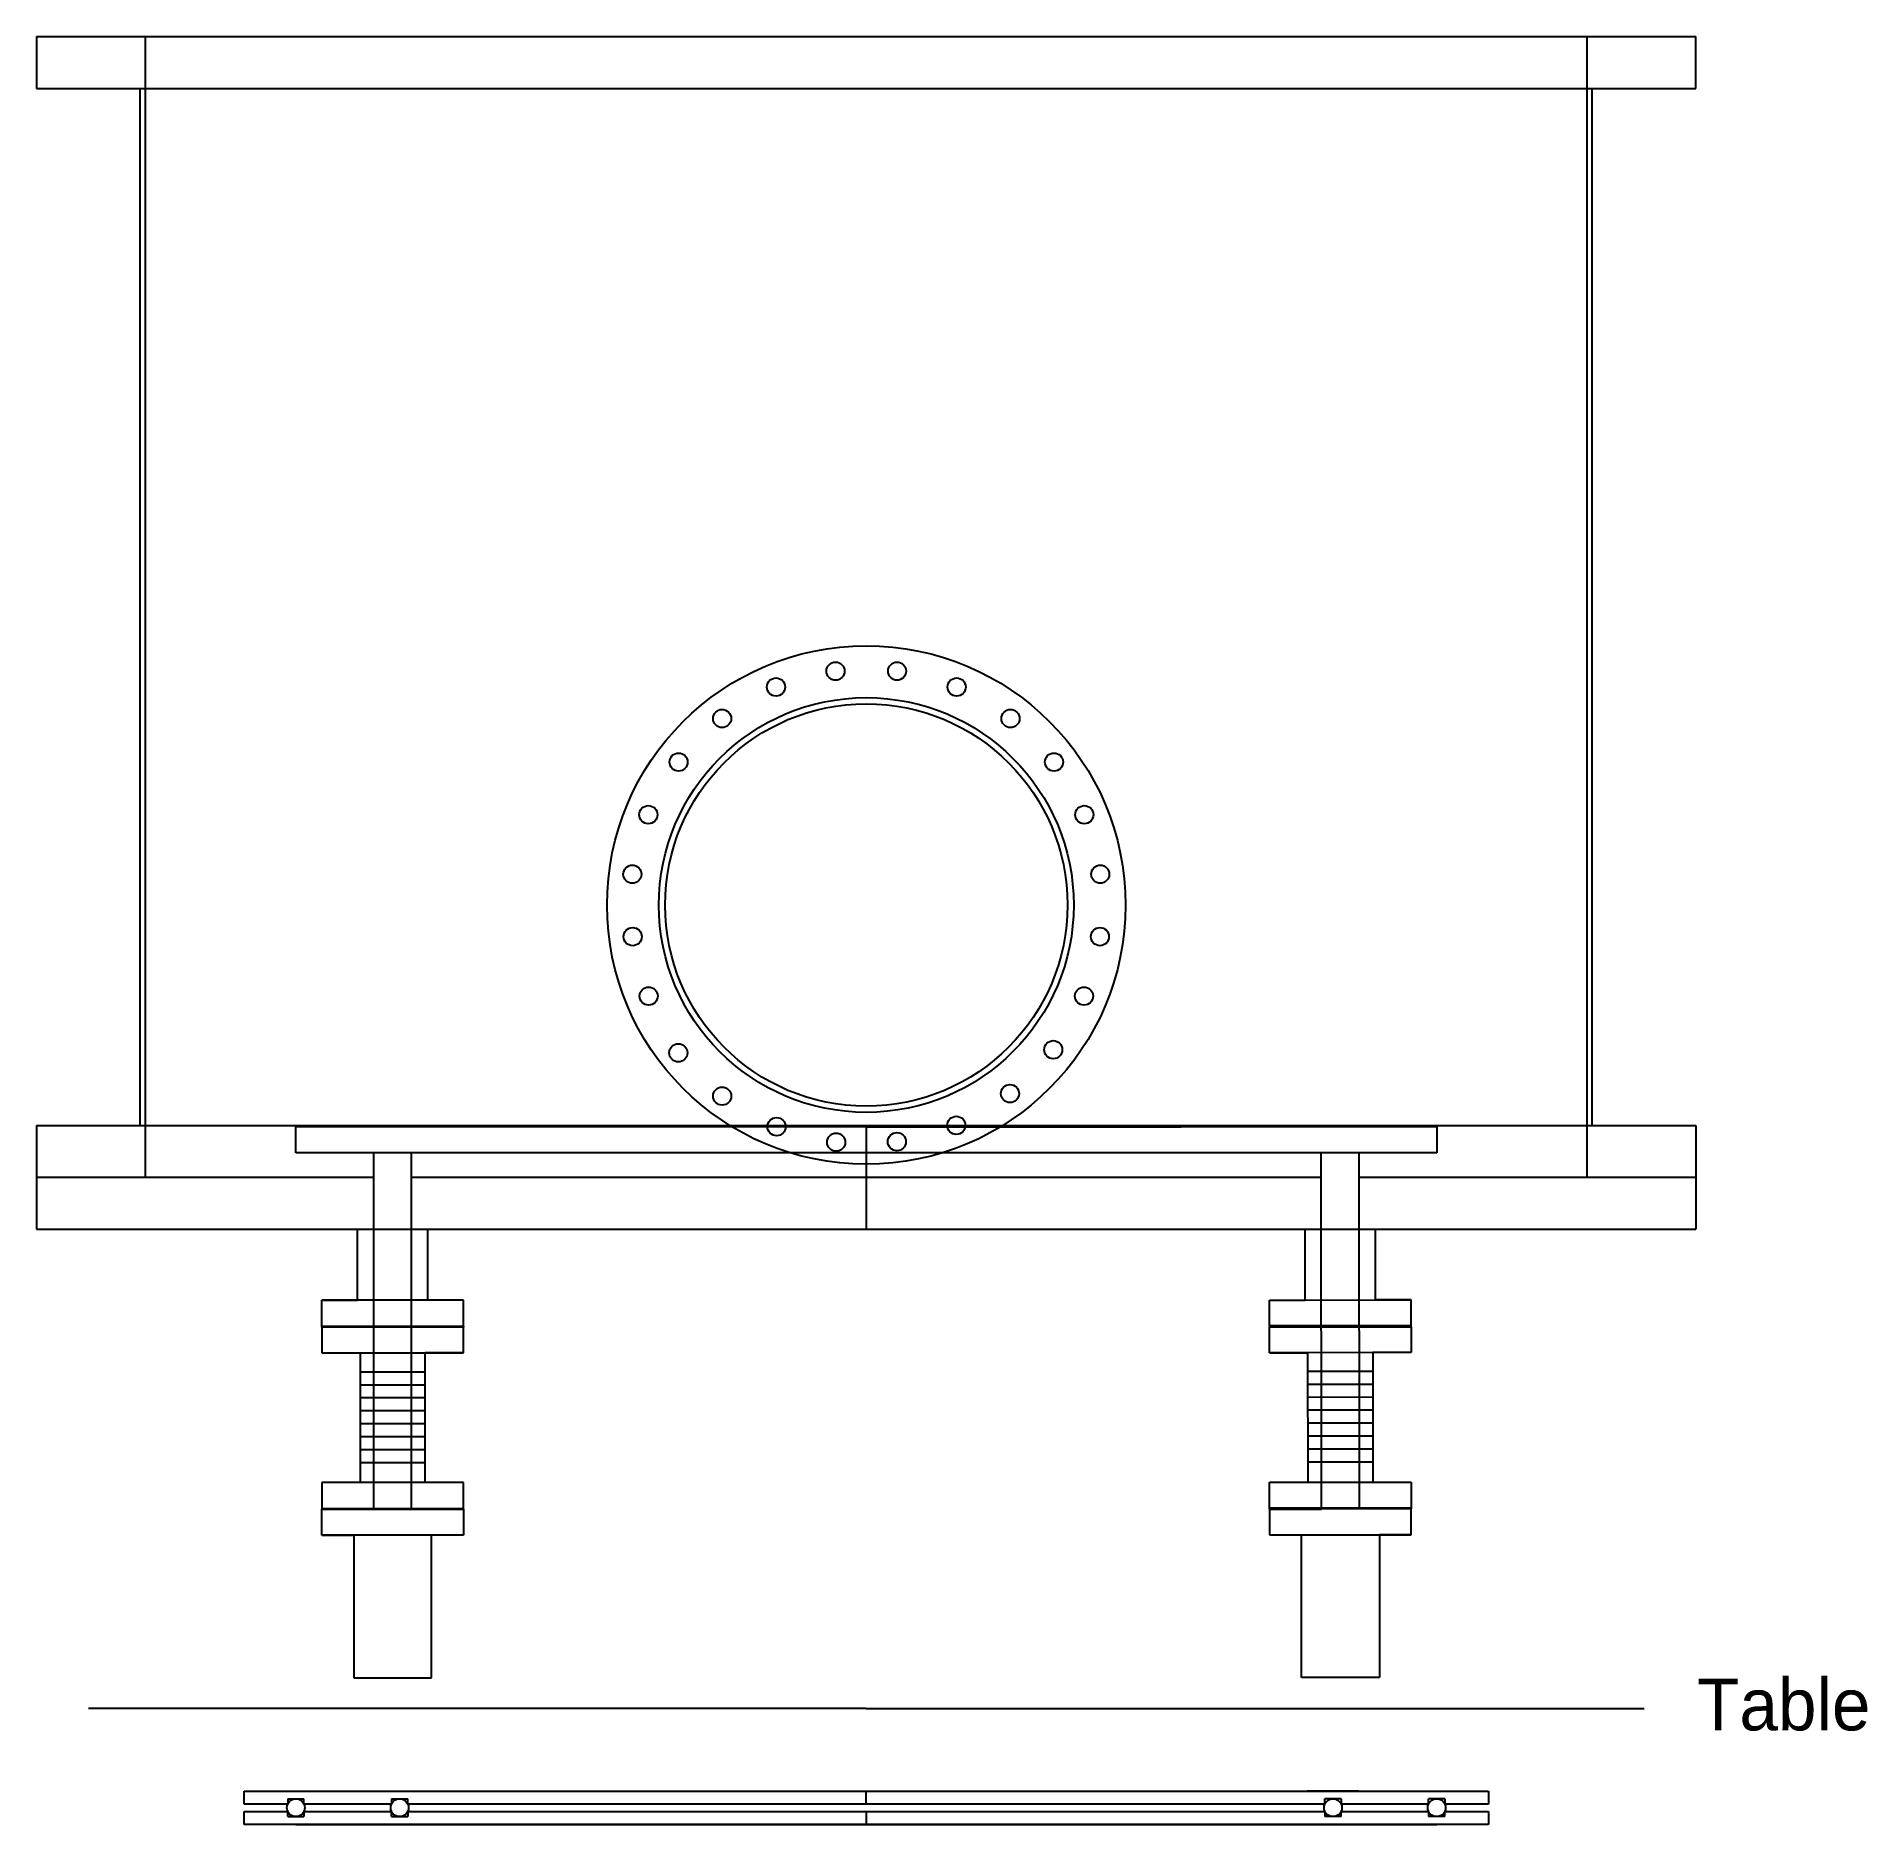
# Model space of a CAD drawing. Header units: inches. Extents: x -164 to 250, y -285 to 80.
# Drawn here: x -16.33 to 18.98, y -101.49 to -67.01 of the extents above; entities that cross this region are included whole.
import ezdxf

# ---------------------------------------------------------------- set-up
doc = ezdxf.new("R2010")
doc.units = ezdxf.units.IN
doc.header["$MEASUREMENT"] = 0

msp = doc.modelspace()

# ---------------------------------------------------------------- texts
msp.add_text('Table', height=1).set_placement((15.69082, -99.67718))

# ---------------------------------------------------------------- linework, layer by layer
for p, q in [((-16.32858, -67.00716), (-16.32858, -68.00716)), ((-16.32858, -67.00716), (15.67142, -67.00716)), ((-16.32858, -67.00716), (15.67142, -67.00716)), ((-14.22858, -89.00716), (-14.22858, -67.00716)), ((13.57142, -89.00716), (13.57142, -67.00716)), ((15.67142, -68.00716), (15.67142, -67.00716)), ((-16.32858, -68.00716), (15.67142, -68.00716)), ((-14.32858, -88.00716), (-14.32858, -68.00716)), ((13.67142, -88.00716), (13.67142, -68.00716)), ((-16.32858, -88.00716), (-2.96249, -88.00716)), ((-16.32858, -88.00716), (-16.32858, -89.00716)), ((-11.32858, -88.53841), (-11.32858, -88.03841)), ((10.67142, -88.03841), (-11.32858, -88.03841)), ((-0.32858, -88.03841), (-6.40128, -88.03841)), ((-2.96249, -88.00716), (2.30534, -88.00716)), ((-0.32858, -88.03841), (5.74412, -88.03841)), ((-0.32858, -88.03841), (-0.32858, -90.00716)), ((2.30534, -88.00716), (15.67142, -88.00716)), ((10.67142, -88.03841), (10.67142, -88.53841)), ((15.67142, -88.00716), (15.67142, -89.00716)), ((-9.82858, -88.53841), (-11.32858, -88.53841)), ((-9.82858, -95.41341), (-9.82858, -88.53841)), ((-9.09858, -88.53841), (-9.82858, -88.53841)), ((-9.09858, -95.41341), (-9.09858, -88.53841)), ((10.67142, -88.53841), (-9.09858, -88.53841)), ((8.44952, -95.40731), (8.44474, -88.53232)), ((9.17952, -95.40681), (9.17474, -88.53181)), ((-16.32858, -89.00716), (-9.82858, -89.00716)), ((-16.32858, -89.00716), (-9.82858, -89.00716)), ((-16.32858, -89.00716), (-16.32858, -90.00716)), ((-14.22858, -89.00716), (-11.32858, -89.00716)), ((-11.32858, -89.00716), (-9.82858, -89.00716)), ((-9.09858, -89.00716), (8.44507, -89.00716)), ((-9.09858, -89.00716), (8.44507, -89.00716)), ((9.17507, -89.00716), (15.67142, -89.00716)), ((9.17507, -89.00716), (15.67142, -89.00716)), ((15.67142, -89.00716), (15.67142, -90.00716)), ((-16.32858, -90.00716), (15.67142, -90.00716)), ((-10.14108, -91.38216), (-10.14108, -90.00716)), ((-8.78608, -91.38216), (-8.78608, -90.00716)), ((8.13422, -91.37628), (8.13326, -90.00128)), ((9.48922, -91.37534), (9.48826, -90.00034)), ((-8.09858, -91.38216), (-10.82858, -91.38216)), ((-10.82858, -91.38216), (-10.14108, -91.38216)), ((-10.82858, -91.88216), (-10.82858, -91.38216)), ((-8.09858, -91.38216), (-8.78608, -91.38216)), ((-8.09858, -91.88216), (-8.09858, -91.38216)), ((7.44672, -91.37676), (10.17672, -91.37486)), ((7.44672, -91.37676), (8.13422, -91.37628)), ((7.44706, -91.87676), (7.44672, -91.37676)), ((10.17672, -91.37486), (9.48922, -91.37534)), ((10.17706, -91.87486), (10.17672, -91.37486)), ((-10.82858, -91.88216), (-8.09858, -91.88216)), ((-10.82858, -91.89778), (-10.82858, -91.88216)), ((-8.09858, -91.89778), (-10.82858, -91.89778)), ((-10.82858, -91.89778), (-10.82858, -92.39778)), ((-8.09858, -91.88216), (-8.09858, -91.89778)), ((-8.09858, -92.39778), (-8.09858, -91.89778)), ((10.17706, -91.87486), (7.44706, -91.87676)), ((7.44706, -91.87676), (7.44707, -91.89238)), ((7.44707, -91.89238), (10.17707, -91.89049)), ((7.44742, -92.39238), (7.44707, -91.89238)), ((10.17707, -91.89049), (10.17706, -91.87486)), ((10.17707, -91.89049), (10.17742, -92.39049)), ((-10.82858, -92.39778), (-8.09858, -92.39778)), ((-10.82858, -92.39778), (-10.08858, -92.39778)), ((-10.08858, -92.39778), (-10.08858, -94.89778)), ((-8.09858, -92.39778), (-8.83858, -92.39778)), ((-8.83858, -94.89778), (-8.83858, -92.39778)), ((10.17742, -92.39049), (7.44742, -92.39238)), ((7.44742, -92.39238), (8.18742, -92.39187)), ((8.18916, -94.89187), (8.18742, -92.39187)), ((10.17742, -92.39049), (9.43742, -92.391)), ((9.43742, -92.391), (9.43916, -94.891)), ((-10.08858, -92.75947), (-8.83858, -92.75947)), ((-10.08858, -92.75947), (-8.83858, -92.75947)), ((9.43767, -92.75269), (8.18767, -92.75356)), ((9.43767, -92.75269), (8.18767, -92.75356)), ((-10.08858, -93.00947), (-8.83858, -93.00947)), ((9.43785, -93.00269), (8.18785, -93.00356)), ((-10.08858, -93.25947), (-8.83858, -93.25947)), ((-10.08858, -93.50947), (-8.83858, -93.50947)), ((9.43802, -93.25269), (8.18802, -93.25356)), ((9.43819, -93.50269), (8.18819, -93.50356)), ((-10.08858, -93.75947), (-8.83858, -93.75947)), ((9.43837, -93.75269), (8.18837, -93.75356)), ((-10.08858, -94.00947), (-8.83858, -94.00947)), ((-10.08858, -94.00947), (-8.83858, -94.00947)), ((-10.08858, -94.25947), (-8.83858, -94.25947)), ((-10.08858, -94.25947), (-8.83858, -94.25947)), ((9.43854, -94.00269), (8.18854, -94.00356)), ((9.43854, -94.00269), (8.18854, -94.00356)), ((9.43871, -94.25269), (8.18871, -94.25356)), ((9.43871, -94.25269), (8.18871, -94.25356)), ((-10.08858, -94.50947), (-8.83858, -94.50947)), ((9.43889, -94.50269), (8.18889, -94.50356)), ((-10.08858, -94.89778), (-10.82858, -94.89778)), ((-10.82858, -94.89778), (-10.82858, -95.39778)), ((-8.83858, -94.89778), (-10.08858, -94.89778)), ((-8.09858, -94.89778), (-8.83858, -94.89778)), ((-8.09858, -95.39778), (-8.09858, -94.89778)), ((7.44916, -94.89238), (8.18916, -94.89187)), ((7.4495, -95.39238), (7.44916, -94.89238)), ((8.18916, -94.89187), (9.43916, -94.891)), ((9.43916, -94.891), (10.17916, -94.89049)), ((10.17916, -94.89049), (10.1795, -95.39049)), ((-10.82858, -95.39778), (-8.09858, -95.39778)), ((-10.82858, -95.39778), (-10.82858, -95.41341)), ((-10.82858, -95.41341), (-8.09858, -95.41341)), ((-10.82858, -95.91341), (-10.82858, -95.41341)), ((-10.82858, -95.41341), (-9.82858, -95.41341)), ((-8.09858, -95.41341), (-9.09858, -95.41341)), ((-8.09858, -95.41341), (-8.09858, -95.39778)), ((-8.09858, -95.41341), (-8.09858, -95.91341)), ((10.1795, -95.39049), (7.4495, -95.39238)), ((7.44952, -95.40801), (7.4495, -95.39238)), ((10.17952, -95.40611), (7.44952, -95.40801)), ((7.44952, -95.40801), (8.44952, -95.40731)), ((7.44952, -95.40801), (7.44986, -95.90801)), ((10.17952, -95.40611), (9.17952, -95.40681)), ((10.1795, -95.39049), (10.17952, -95.40611)), ((10.17986, -95.90611), (10.17952, -95.40611)), ((-8.09858, -95.91341), (-10.82858, -95.91341)), ((-10.82858, -95.91341), (-10.21358, -95.91341)), ((-10.21358, -95.91341), (-10.21358, -98.66341)), ((-8.09858, -95.91341), (-8.71358, -95.91341)), ((-8.71358, -98.66341), (-8.71358, -95.91341)), ((7.44986, -95.90801), (10.17986, -95.90611)), ((7.44986, -95.90801), (8.06486, -95.90758)), ((8.06677, -98.65758), (8.06486, -95.90758)), ((10.17986, -95.90611), (9.56486, -95.90654)), ((9.56486, -95.90654), (9.56677, -98.65654)), ((-10.21358, -98.66341), (-8.71358, -98.66341)), ((9.56677, -98.65654), (8.06677, -98.65758)), ((-0.32858, -99.25716), (-15.32858, -99.25716)), ((-0.32858, -99.25716), (14.67142, -99.25716)), ((-12.32858, -100.84728), (11.67142, -100.84728)), ((-12.32858, -101.09728), (-12.32858, -100.84728)), ((-7.82858, -100.84728), (-7.45588, -100.84728)), ((-7.20128, -100.84728), (-6.65588, -100.84728)), ((-6.40128, -100.84728), (5.74412, -100.84728)), ((-0.32858, -101.09728), (-0.32858, -100.84728)), ((5.99872, -100.84728), (6.54412, -100.84728)), ((9.17142, -100.84728), (8.17142, -100.84728)), ((11.67142, -100.84728), (11.67142, -101.09728)), ((-11.48483, -101.09728), (-12.32858, -101.09728)), ((-12.32858, -101.49049), (-12.32858, -101.24049)), ((-12.32858, -101.24049), (-11.48483, -101.24049)), ((-11.48483, -100.99701), (-11.17233, -100.99701)), ((-11.48483, -100.99701), (-11.48483, -101.09728)), ((-11.48483, -101.34076), (-11.48483, -101.24049)), ((-11.17233, -101.09728), (-11.17233, -100.99701)), ((-9.48483, -101.09728), (-11.17233, -101.09728)), ((-11.17233, -101.24049), (-9.48483, -101.24049)), ((-11.17233, -101.24049), (-11.17233, -101.34076)), ((-9.48483, -100.99701), (-9.17233, -100.99701)), ((-9.48483, -100.99701), (-9.48483, -101.09728)), ((-9.48483, -101.34076), (-9.48483, -101.24049)), ((-9.17233, -101.09728), (-9.17233, -100.99701)), ((8.51517, -101.09728), (-9.17233, -101.09728)), ((-9.17233, -101.24049), (8.51517, -101.24049)), ((-9.17233, -101.24049), (-9.17233, -101.34076)), ((-0.32858, -101.24049), (-0.32858, -101.49049)), ((8.82767, -100.99701), (8.51517, -100.99701)), ((8.51517, -101.09728), (8.51517, -100.99701)), ((8.51517, -101.24049), (8.51517, -101.34076)), ((8.82767, -100.99701), (8.82767, -101.09728)), ((10.51517, -101.09728), (8.82767, -101.09728)), ((8.82767, -101.24049), (10.51517, -101.24049)), ((8.82767, -101.34076), (8.82767, -101.24049)), ((10.82767, -100.99701), (10.51517, -100.99701)), ((10.51517, -101.09728), (10.51517, -100.99701)), ((10.51517, -101.24049), (10.51517, -101.34076)), ((10.82767, -100.99701), (10.82767, -101.09728)), ((11.67142, -101.09728), (10.82767, -101.09728)), ((10.82767, -101.24049), (11.67142, -101.24049)), ((10.82767, -101.34076), (10.82767, -101.24049)), ((11.67142, -101.24049), (11.67142, -101.49049)), ((11.67142, -101.49049), (-12.32858, -101.49049)), ((-11.48483, -101.34076), (-11.17233, -101.34076)), ((-11.32858, -101.49049), (10.67142, -101.49049)), ((-9.82858, -101.49049), (-8.82858, -101.49049)), ((-9.48483, -101.34076), (-9.17233, -101.34076)), ((-6.65588, -101.49049), (-7.20128, -101.49049)), ((5.74412, -101.49049), (-6.40128, -101.49049)), ((6.54412, -101.49049), (5.99872, -101.49049)), ((7.17142, -101.49049), (6.79872, -101.49049)), ((8.82767, -101.34076), (8.51517, -101.34076)), ((10.82767, -101.34076), (10.51517, -101.34076))]:
    msp.add_line(p, q)
for centre, radius in [((-0.32858, -83.75716), 5), ((-0.92247, -79.24608), 0.175), ((0.26532, -79.24608), 0.175), ((-2.06979, -79.55351), 0.175), ((1.41263, -79.55351), 0.175), ((-0.32858, -83.75716), 4), ((-0.32858, -83.75716), 3.88), ((-3.10889, -80.16034), 0.175), ((2.45173, -80.16034), 0.175), ((-3.94878, -81.00023), 0.175), ((3.29163, -81.00023), 0.175), ((-4.53223, -82.01595), 0.175), ((3.87507, -82.01595), 0.175), ((-4.83965, -83.16326), 0.175), ((4.1825, -83.16326), 0.175), ((-4.83367, -84.36657), 0.175), ((4.17651, -84.36657), 0.175), ((-4.52624, -85.51388), 0.175), ((3.86909, -85.51388), 0.175), ((-3.95366, -86.60829), 0.175), ((3.27606, -86.54873), 0.175), ((-3.10837, -87.44275), 0.175), ((2.4416, -87.39402), 0.175), ((-2.05946, -88.03247), 0.175), ((1.40644, -88.00754), 0.175), ((-0.91019, -88.33249), 0.175), ((0.26113, -88.32236), 0.175), ((-11.32858, -101.16889), 0.17188), ((-11.32858, -101.16889), 0.17188), ((-9.32858, -101.16889), 0.17188), ((-9.32858, -101.16889), 0.17188), ((8.67142, -101.16889), 0.17188), ((8.67142, -101.16889), 0.17188), ((10.67142, -101.16889), 0.17188), ((10.67142, -101.16889), 0.17188)]:
    msp.add_circle(centre, radius)

msp.set_redraw_order([(e.dxf.handle, doc.entitydb.next_handle()) for e in msp.query("TEXT MTEXT ATTDEF DIMENSION ARC_DIMENSION")])  # texts and dimensions are drawn at this point

doc.saveas('drawing.dxf')
